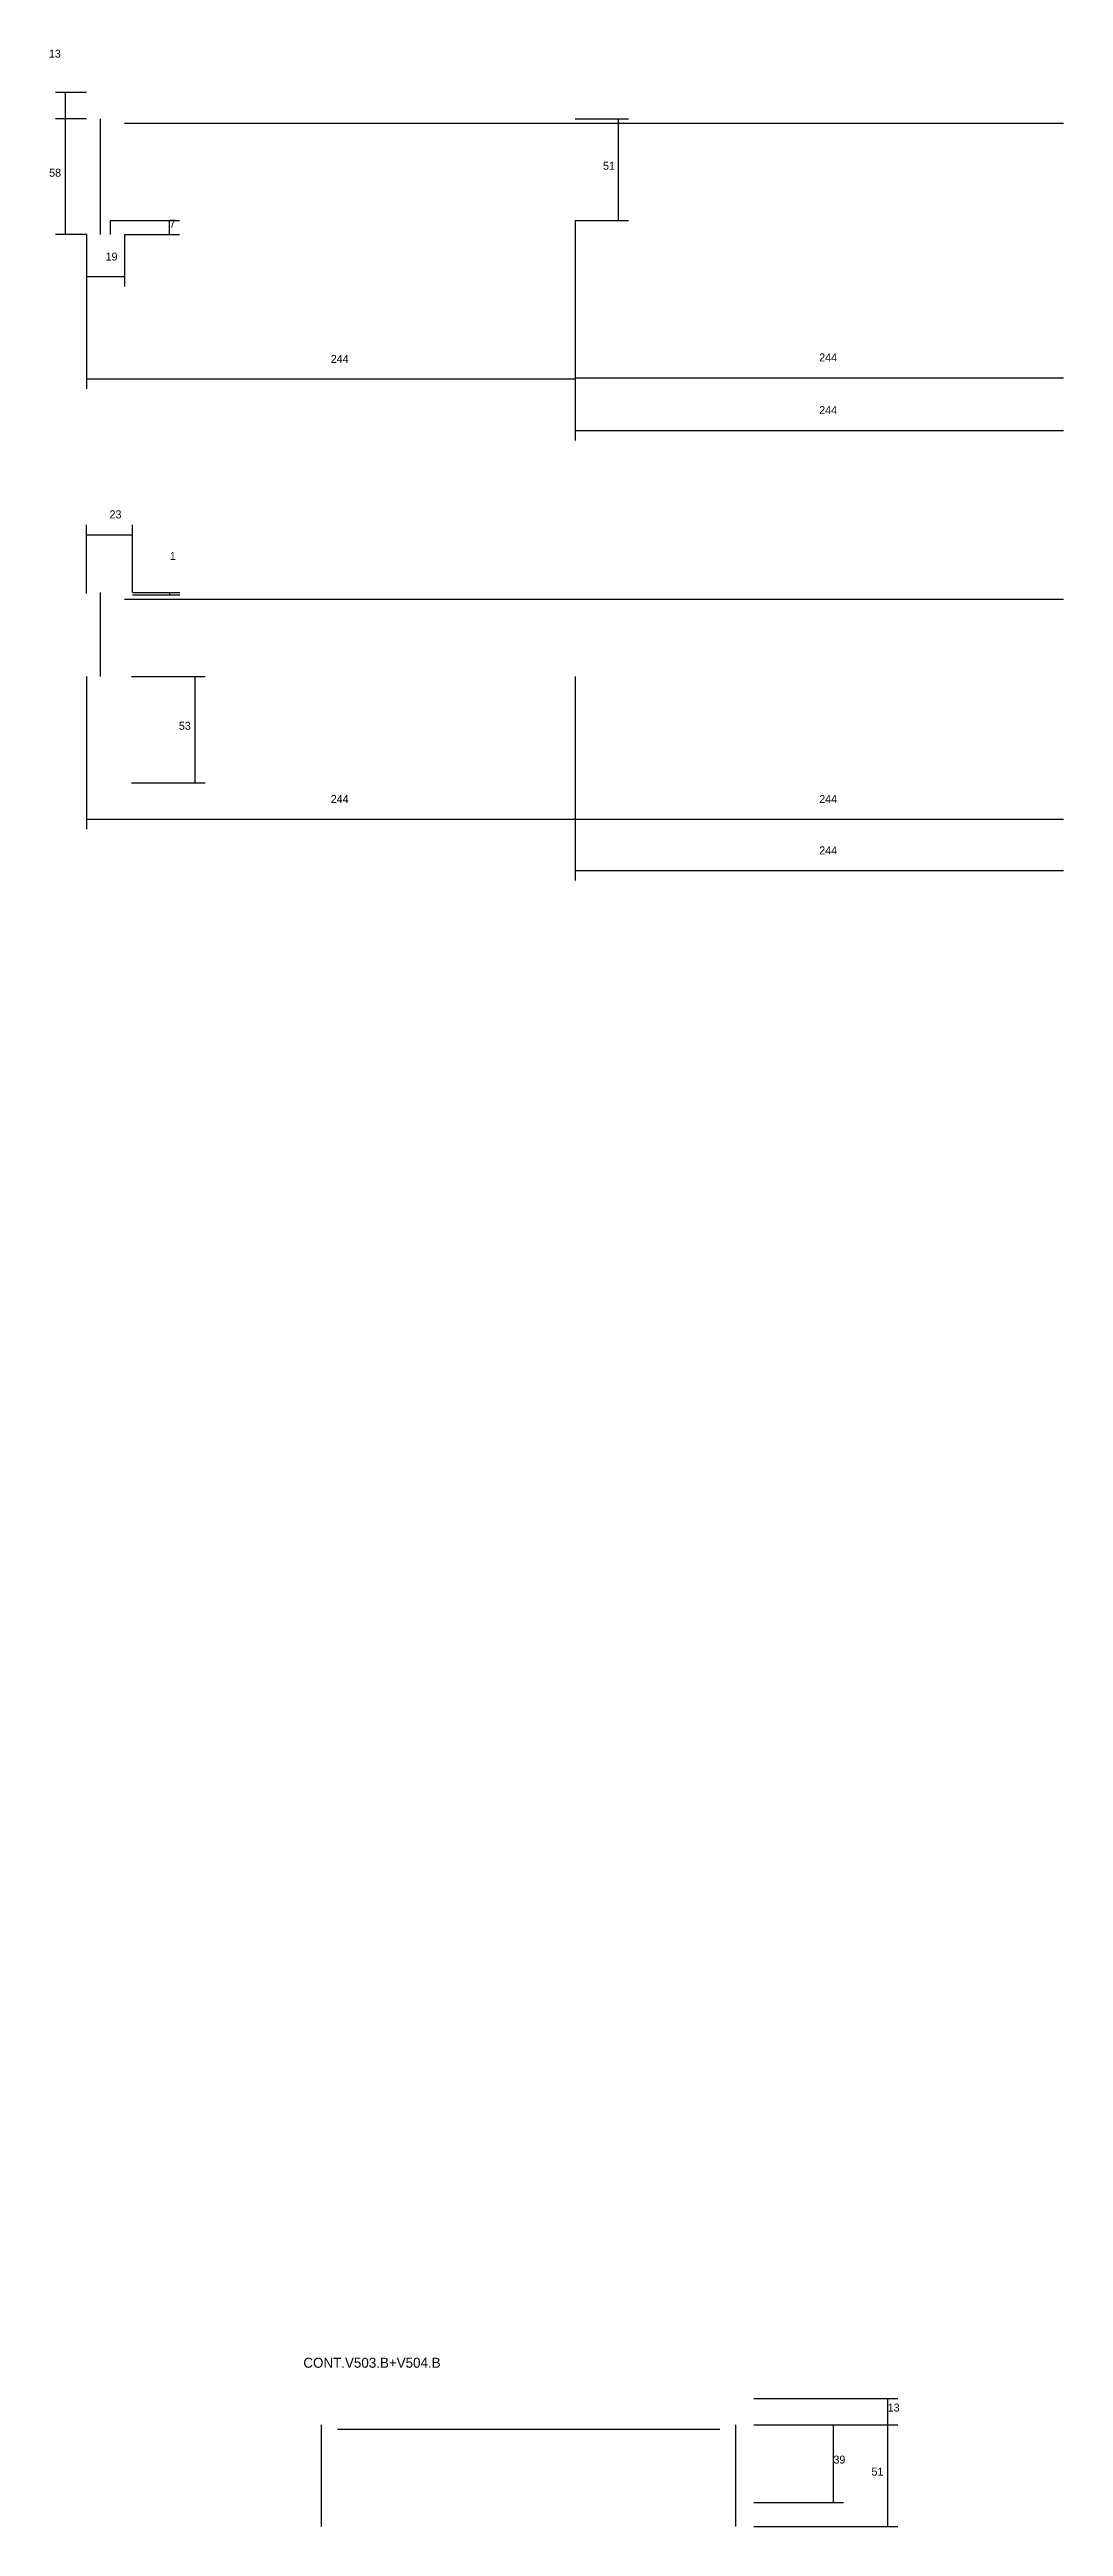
# Model space of a CAD drawing. Header units: metres. Extents: x -20863 to -15632, y 9308 to 10636.
# Drawn here: x -16561 to -16054, y 9385 to 10623 of the extents above; entities that cross this region are included whole.
import ezdxf

# ---------------------------------------------------------------- set-up
doc = ezdxf.new("R2010")
doc.units = ezdxf.units.M
for name, color, linetype in [('COTA', 4, 'Continuous'), ('SARR_2.2x7', 40, 'Continuous'), ('Texto Seção', 7, 'Continuous')]:
    doc.layers.add(name, color=color, linetype=linetype)

msp = doc.modelspace()

# ---------------------------------------------------------------- texts
at = {"layer": 'COTA'}
for s, p in [('13', (-16561.3, 10618.9)), ('58', (-16561.2, 10559.4)), ('51', (-16284.5, 10562.9)), ('7', (-16501.1, 10534)), ('19', (-16533, 10517.5)), ('244', (-16420.5, 10466.4)), ('244', (-16176.5, 10467.1)), ('244', (-16176.5, 10440.8)), ('23', (-16531, 10388.7)), ('1', (-16500.9, 10367.9)), ('53', (-16496.4, 10283.1)), ('244', (-16420.5, 10246.5)), ('244', (-16176.5, 10246.5)), ('244', (-16176.5, 10220.8)), ('13', (-16142.3, 9442.8)), ('39', (-16169.4, 9416.8)), ('51', (-16150.4, 9410.8))]:
    msp.add_text(s, height=4, dxfattribs=at).set_placement(p)
at = {"layer": 'Texto Seção'}
msp.add_text('CONT.V503.B+V504.B', height=5, dxfattribs=at).set_placement((-16434.2, 9464.7))

# ---------------------------------------------------------------- linework, layer by layer
at = {"layer": 'COTA'}
for p, q in [((-16542.5, 10601.5), (-16558, 10601.5)), ((-16553, 10588.3), (-16553, 10601.5)), ((-16542.5, 10588.3), (-16558, 10588.3)), ((-16542.5, 10588.3), (-16558, 10588.3)), ((-16553, 10530.5), (-16553, 10588.3)), ((-16298.5, 10588.3), (-16271.8, 10588.3)), ((-16276.8, 10537.5), (-16276.8, 10588.3)), ((-16523.5, 10537.5), (-16496.1, 10537.5)), ((-16501.1, 10530.5), (-16501.1, 10537.5)), ((-16298.5, 10537.5), (-16298.5, 10454)), ((-16298.5, 10537.5), (-16298.5, 10427.7)), ((-16298.5, 10537.5), (-16271.8, 10537.5)), ((-16542.5, 10530.5), (-16558, 10530.5)), ((-16542.5, 10530.5), (-16542.5, 10453.4)), ((-16542.5, 10530.5), (-16542.5, 10504.5)), ((-16523.5, 10530.5), (-16523.5, 10504.5)), ((-16523.5, 10530.5), (-16496.1, 10530.5)), ((-16298.5, 10530.5), (-16298.5, 10453.4)), ((-16542.5, 10509.5), (-16523.5, 10509.5)), ((-16542.5, 10458.4), (-16298.5, 10458.4)), ((-16298.5, 10459), (-16054.5, 10459)), ((-16298.5, 10432.7), (-16054.5, 10432.7)), ((-16542.5, 10351.1), (-16542.5, 10385.5)), ((-16519.5, 10351.7), (-16519.5, 10385.5)), ((-16542.5, 10380.5), (-16519.5, 10380.5)), ((-16519.5, 10351.7), (-16495.9, 10351.7)), ((-16519.5, 10350.5), (-16495.9, 10350.5)), ((-16500.9, 10350.5), (-16500.9, 10351.7)), ((-16542.5, 10309.7), (-16542.5, 10233.4)), ((-16520, 10309.7), (-16483.2, 10309.7)), ((-16488.2, 10256.5), (-16488.2, 10309.7)), ((-16298.5, 10309.7), (-16298.5, 10233.4)), ((-16298.5, 10309.7), (-16298.5, 10207.7)), ((-16520, 10256.5), (-16483.2, 10256.5)), ((-16298.5, 10256.5), (-16298.5, 10233.4)), ((-16542.5, 10238.4), (-16298.5, 10238.4)), ((-16298.5, 10238.4), (-16054.5, 10238.4)), ((-16298.5, 10212.7), (-16054.5, 10212.7)), ((-16209.2, 9449.4), (-16137.3, 9449.4)), ((-16142.3, 9436.2), (-16142.3, 9449.4)), ((-16209.2, 9436.2), (-16164.4, 9436.2)), ((-16209.2, 9436.2), (-16137.3, 9436.2)), ((-16209.2, 9436.2), (-16137.3, 9436.2)), ((-16169.4, 9397.4), (-16169.4, 9436.2)), ((-16142.3, 9385.4), (-16142.3, 9436.2)), ((-16209.2, 9397.4), (-16164.4, 9397.4)), ((-16209.2, 9385.4), (-16137.3, 9385.4))]:
    msp.add_line(p, q, dxfattribs=at)
at = {"layer": 'SARR_2.2x7'}
for p, q in [((-16535.5, 10530.5), (-16535.5, 10588.3)), ((-16523.5, 10586.1), (-16298.5, 10586.1)), ((-16298.5, 10586.1), (-16054.5, 10586.1)), ((-16530.5, 10530.5), (-16530.5, 10537.5)), ((-16530.5, 10537.5), (-16523.5, 10537.5)), ((-16535.5, 10309.7), (-16535.5, 10351.7)), ((-16523.5, 10348.3), (-16298.5, 10348.3)), ((-16298.5, 10348.3), (-16054.5, 10348.3)), ((-16425.2, 9385.4), (-16425.2, 9436.2)), ((-16417.2, 9434), (-16226.2, 9434)), ((-16218.2, 9385.4), (-16218.2, 9436.2))]:
    msp.add_line(p, q, dxfattribs=at)

msp.set_redraw_order([(e.dxf.handle, doc.entitydb.next_handle()) for e in msp.query("TEXT MTEXT ATTDEF DIMENSION ARC_DIMENSION")])  # texts and dimensions are drawn at this point

doc.saveas('drawing.dxf')
